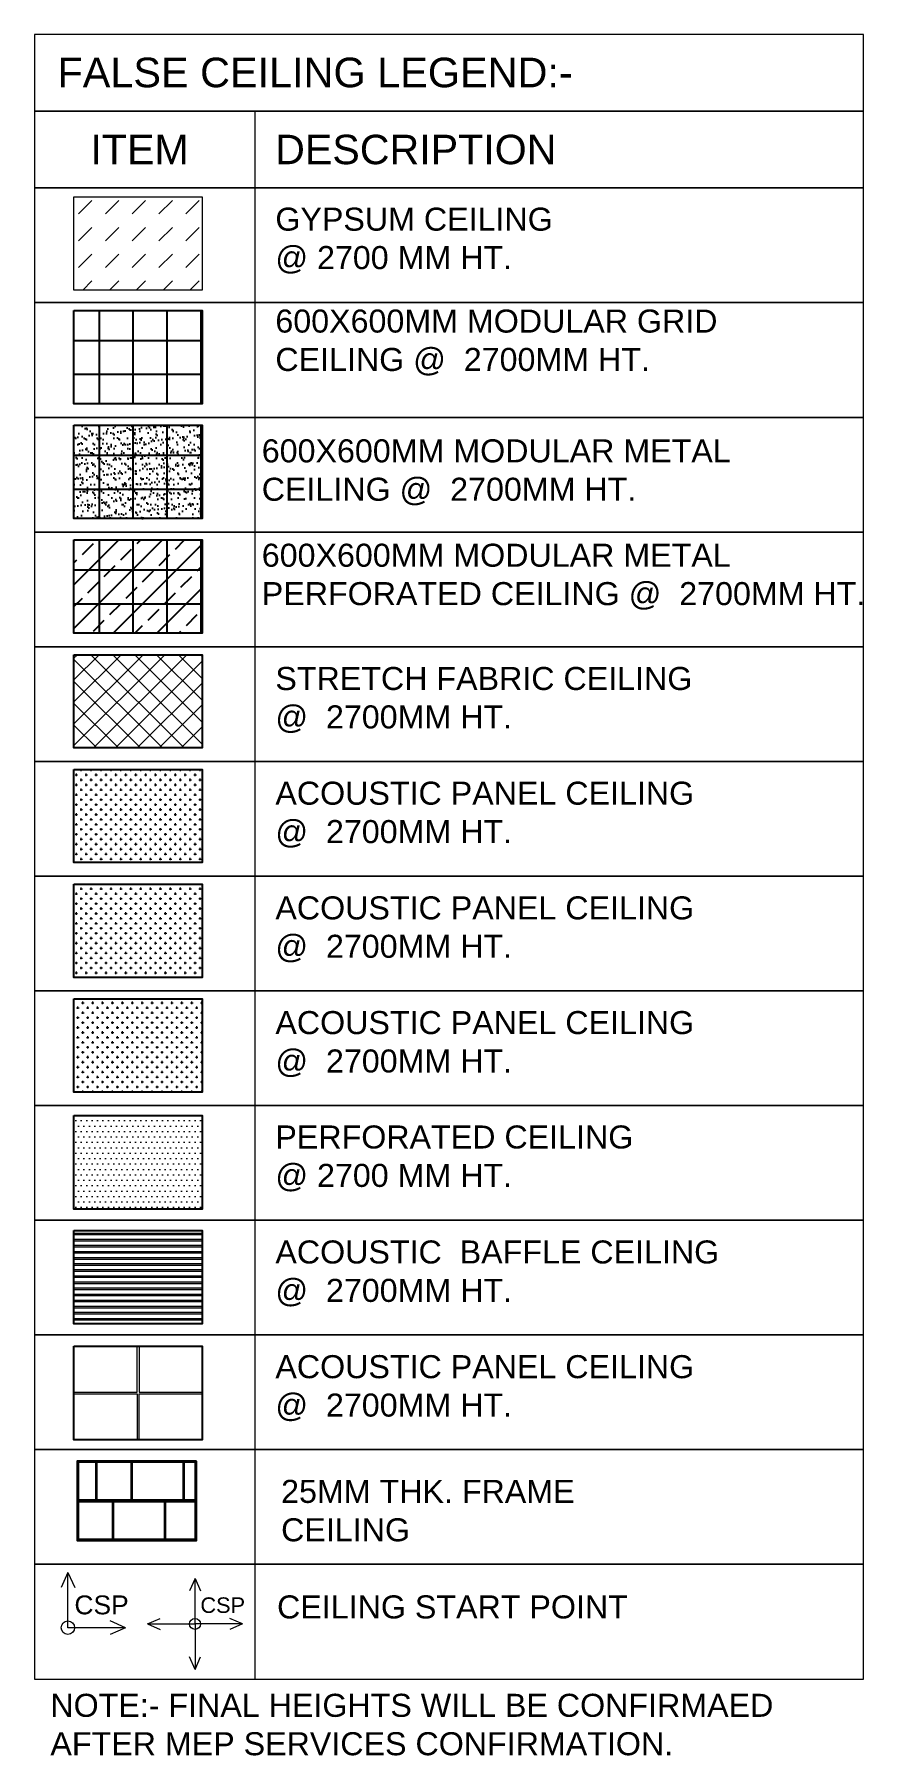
# Model space of a CAD drawing. Header units: millimetres. Extents: x 2335845 to 2509607, y 289014 to 361737.
# Drawn here: x 2453213 to 2470218, y 300793 to 336122 of the extents above; entities that cross this region are included whole.
import ezdxf

# ---------------------------------------------------------------- set-up
doc = ezdxf.new("R2010")
doc.units = ezdxf.units.MM
for name, color, linetype, lineweight in [('IN-ANNO-TLTHIN', 231, 'Continuous', 5), ('IN-CEILING-TEXT', 7, 'Continuous', 5), ('TOA-FC-ACOU.PAN', 250, 'Continuous', 5), ('TOA-FC-CSP', 8, 'Continuous', 20), ('TOA-FC-GYPSUM', 250, 'Continuous', 5), ('TOA-FC-PERFORATED', 250, 'Continuous', 5), ('TOA-FC-PLT', 252, 'Continuous', 5), ('TOA-FC-ST. FAB', 250, 'Continuous', 5)]:
    doc.layers.add(name, color=color, linetype=linetype, lineweight=lineweight)
for name, color, linetype in [('TOA-FC-BAFFLE', 7, 'Continuous'), ('TOA-FC-CELL', 7, 'Continuous'), ('TOA-FC-MODULAR', 7, 'Continuous')]:
    doc.layers.add(name, color=color, linetype=linetype)
doc.styles.add('ARIAL', font='arial.ttf')
pattern_1 = [(0, (252273.47, 68040.88), (101.6, 101.6), [50.8, -152.4]), (90, (252298.87, 68015.48), (-101.6, 101.6), [50.8, -152.4])]

msp = doc.modelspace()

# ---------------------------------------------------------------- texts
at = {"layer": 'IN-CEILING-TEXT', "attachment_point": 1, "style": 'ARIAL'}
for s, insert, char_height, width in [('FALSE CEILING LEGEND:-', (2453684.902, 335644.962), 607.81919, 11830.84251), ('ITEM', (2454361.017, 334062.73), 604.3028, 1746.12778), ('DESCRIPTION', (2458150.5, 334062.73), 604.30276, 1746.12778), ('GYPSUM CEILING \\P@ 2700 MM HT.', (2458154.447, 332566.381), 472.93259, 7951.3649), ('600X600MM MODULAR GRID CEILING @  2700MM HT.', (2458154.447, 330474.844), 472.93259, 9943.92255), ('600X600MM MODULAR METAL CEILING @  2700MM HT. ', (2457875.415, 327811.185), 472.93259, 12252.72936), ('600X600MM MODULAR METAL PERFORATED CEILING @  2700MM HT. ', (2457875.415, 325668.539), 472.93259, 12432.0014), ('STRETCH FABRIC CEILING @  2700MM HT.', (2458154.447, 323138.366), 472.93259, 9223.62425), ('ACOUSTIC PANEL CEILING @  2700MM HT.', (2458154.447, 320784.058), 472.93259, 9343.34649), ('ACOUSTIC PANEL CEILING @  2700MM HT.', (2458154.447, 318429.751), 472.93259, 9227.3945), ('ACOUSTIC PANEL CEILING @  2700MM HT.', (2458154.447, 316075.443), 472.93259, 9227.3945), ('PERFORATED CEILING @ 2700 MM HT.', (2458154.447, 313727.107), 472.93259, 7665.4731), ('ACOUSTIC  BAFFLE CEILING @  2700MM HT.', (2458154.447, 311366.828), 472.93259, 9227.3945), ('ACOUSTIC PANEL CEILING @  2700MM HT.', (2458154.447, 309012.52), 472.93259, 9227.3945), ('25MM THK. FRAME CEILING', (2458272.385, 306452.598), 472.93259, 8306.15031), ('CEILING START POINT', (2458189.528, 304081.286), 472.93259, 6808.84926), ('NOTE:- FINAL HEIGHTS WILL BE CONFIRMAED AFTER MEP SERVICES CONFIRMATION.', (2453539.742, 302061.434), 472.93259, 14867.14715)]:
    msp.add_mtext(s, dxfattribs=dict(at, insert=insert, char_height=char_height, width=width))

# ---------------------------------------------------------------- blocks, each defined once
blk = doc.blocks.new('A$C0DED7190')
at = {"layer": 'TOA-FC-CSP', "color": 10, "linetype": 'Continuous'}
for points in [[(47, 435), (0, 329)], [(47, 435), (0, 329)], [(47, 435), (95, 329)], [(47, 435), (95, 329)], [(450, 47), (47, 47), (47, 435)], [(450, 47), (344, 95)], [(450, 47), (344, 0)]]:
    blk.add_lwpolyline(points, dxfattribs=at)
blk.add_circle((47, 47), 47, dxfattribs=at)
at = {"layer": 'TOA-FC-CSP', "color": 10, "insert": (93, 273, 0), "char_height": 132.4, "width": 240.04, "attachment_point": 1, "style": 'ARIAL'}
blk.add_mtext('CSP', dxfattribs=at)
blk = doc.blocks.new('A$C38A659B7')
at = {"layer": 'TOA-FC-CSP', "color": 10, "linetype": 'Continuous', "elevation": 0}
for points in [[(0.91, 8.35), (0, 6.31)], [(0.91, 8.35), (0, 6.31)], [(0.91, 8.35), (1.82, 6.31)], [(0.91, 8.35), (1.82, 6.31)], [(8.65, 0.91), (0.91, 0.91), (0.91, 8.35)], [(-6.83, 0.91), (-4.79, 1.82)], [(-6.83, 0.91), (-4.79, 0)], [(-6.83, 0.91), (0.91, 0.91), (0.91, -6.54)], [(8.65, 0.91), (6.61, 1.82)], [(8.65, 0.91), (6.61, 0)], [(0.91, -6.54), (0, -4.49)], [(0.91, -6.54), (0, -4.49)], [(0.91, -6.54), (1.82, -4.49)], [(0.91, -6.54), (1.82, -4.49)]]:
    blk.add_lwpolyline(points, dxfattribs=at)
at = {"layer": 'TOA-FC-CSP', "color": 10, "linetype": 'Continuous'}
blk.add_circle((0.91, 0.91, 0), 0.902, dxfattribs=at)
at = {"layer": 'TOA-FC-CSP', "color": 10, "insert": (1.79, 5.25, 0), "char_height": 2.542, "width": 4.6087, "attachment_point": 1, "style": 'ARIAL'}
blk.add_mtext('CSP', dxfattribs=at)

# ---------------------------------------------------------------- hatches: boundary and pattern name
at = {"layer": 'TOA-FC-ACOU.PAN', "true_color": 0x939598}
h = msp.add_hatch(dxfattribs=at)
h.set_pattern_fill('CROSS', color=252, scale=16)
h.set_pattern_definition(pattern_1)
h.paths.add_polyline_path([(2454024.321, 321036.145), (2456655.006, 321036.145), (2456655.006, 319121.891), (2454024.321, 319121.891)])
at = {"layer": 'TOA-FC-ACOU.PAN', "true_color": 0x139b48}
h = msp.add_hatch(dxfattribs=at)
h.set_pattern_fill('CROSS', color=114, scale=16)
h.set_pattern_definition(pattern_1)
h.paths.add_polyline_path([(2454024.321, 318681.838), (2456655.006, 318681.838), (2456655.006, 316767.583), (2454024.321, 316767.583)])
at = {"layer": 'TOA-FC-ACOU.PAN', "true_color": 0xf8991e}
h = msp.add_hatch(dxfattribs=at)
h.set_pattern_fill('CROSS', color=30, scale=16)
h.set_pattern_definition([(0, (2485065.82, 342051.83), (101.6, 101.6), [50.8, -152.4]), (90, (2485091.22, 342026.43), (-101.6, 101.6), [50.8, -152.4])])
h.paths.add_polyline_path([(2454024.321, 316327.53), (2456655.006, 316327.53), (2456655.006, 314413.275), (2454024.321, 314413.275)])
at = {"layer": 'TOA-FC-ACOU.PAN', "true_color": 0x939598}
h = msp.add_hatch(dxfattribs=at)
h.set_pattern_fill('CROSS', color=252, scale=2, angle=-90)
h.set_pattern_definition([(270, (2164023.922, 2576867.705), (12.7, -12.7), [6.35, -19.05]), (360, (2164020.747, 2576864.53), (12.7, 12.7), [6.35, -19.05])])
h.paths.add_polyline_path([(2456655.006, 311360.82), (2456655.006, 311385.82), (2454024.32, 311385.82), (2454024.32, 311360.82)])
h = msp.add_hatch(dxfattribs=at)
h.set_pattern_fill('CROSS', color=252, scale=2, angle=-90)
h.set_pattern_definition([(270, (2164023.945, 2576992.705), (12.7, -12.7), [6.35, -19.05]), (360, (2164020.77, 2576989.53), (12.7, 12.7), [6.35, -19.05])])
h.paths.add_polyline_path([(2456655.028, 311485.82), (2456655.028, 311510.82), (2454024.343, 311510.82), (2454024.343, 311485.82)])
h = msp.add_hatch(dxfattribs=at)
h.set_pattern_fill('CROSS', color=252, scale=2, angle=-90)
h.set_pattern_definition([(270, (2164023.945, 2576742.705), (12.7, -12.7), [6.35, -19.05]), (360, (2164020.77, 2576739.53), (12.7, 12.7), [6.35, -19.05])])
h.paths.add_polyline_path([(2456655.028, 311235.82), (2456655.028, 311260.82), (2454024.343, 311260.82), (2454024.343, 311235.82)])
h = msp.add_hatch(dxfattribs=at)
h.set_pattern_fill('CROSS', color=252, scale=2, angle=-90)
h.set_pattern_definition([(270, (2164023.922, 2576617.705), (12.7, -12.7), [6.35, -19.05]), (360, (2164020.747, 2576614.53), (12.7, 12.7), [6.35, -19.05])])
h.paths.add_polyline_path([(2456655.006, 311110.82), (2456655.006, 311135.82), (2454024.32, 311135.82), (2454024.32, 311110.82)])
h = msp.add_hatch(dxfattribs=at)
h.set_pattern_fill('CROSS', color=252, scale=2, angle=-90)
h.set_pattern_definition([(270, (2164023.923, 2576492.705), (12.7, -12.7), [6.35, -19.05]), (360, (2164020.748, 2576489.53), (12.7, 12.7), [6.35, -19.05])])
h.paths.add_polyline_path([(2456655.006, 310985.82), (2456655.006, 311010.82), (2454024.321, 311010.82), (2454024.321, 310985.82)])
h = msp.add_hatch(dxfattribs=at)
h.set_pattern_fill('CROSS', color=252, scale=2, angle=-90)
h.set_pattern_definition([(270, (2164023.922, 2576367.705), (12.7, -12.7), [6.35, -19.05]), (360, (2164020.747, 2576364.53), (12.7, 12.7), [6.35, -19.05])])
h.paths.add_polyline_path([(2456655.006, 310860.82), (2456655.006, 310885.82), (2454024.32, 310885.82), (2454024.32, 310860.82)])
h = msp.add_hatch(dxfattribs=at)
h.set_pattern_fill('CROSS', color=252, scale=2, angle=-90)
h.set_pattern_definition([(270, (2164023.922, 2576117.705), (12.7, -12.7), [6.35, -19.05]), (360, (2164020.747, 2576114.53), (12.7, 12.7), [6.35, -19.05])])
h.paths.add_polyline_path([(2456655.006, 310610.82), (2456655.006, 310635.82), (2454024.32, 310635.82), (2454024.32, 310610.82)])
h = msp.add_hatch(dxfattribs=at)
h.set_pattern_fill('CROSS', color=252, scale=2, angle=-90)
h.set_pattern_definition([(270, (2164023.923, 2576242.705), (12.7, -12.7), [6.35, -19.05]), (360, (2164020.748, 2576239.53), (12.7, 12.7), [6.35, -19.05])])
h.paths.add_polyline_path([(2456655.006, 310735.82), (2456655.006, 310760.82), (2454024.321, 310760.82), (2454024.321, 310735.82)])
h = msp.add_hatch(dxfattribs=at)
h.set_pattern_fill('CROSS', color=252, scale=2, angle=-90)
h.set_pattern_definition([(270, (2164023.922, 2575867.705), (12.7, -12.7), [6.35, -19.05]), (360, (2164020.747, 2575864.53), (12.7, 12.7), [6.35, -19.05])])
h.paths.add_polyline_path([(2456655.006, 310360.82), (2456655.006, 310385.82), (2454024.32, 310385.82), (2454024.32, 310360.82)])
h = msp.add_hatch(dxfattribs=at)
h.set_pattern_fill('CROSS', color=252, scale=2, angle=-90)
h.set_pattern_definition([(270, (2164023.923, 2575992.705), (12.7, -12.7), [6.35, -19.05]), (360, (2164020.748, 2575989.53), (12.7, 12.7), [6.35, -19.05])])
h.paths.add_polyline_path([(2456655.006, 310485.82), (2456655.006, 310510.82), (2454024.321, 310510.82), (2454024.321, 310485.82)])
h = msp.add_hatch(dxfattribs=at)
h.set_pattern_fill('CROSS', color=252, scale=2, angle=-90)
h.set_pattern_definition([(270, (2164023.923, 2575742.705), (12.7, -12.7), [6.35, -19.05]), (360, (2164020.748, 2575739.53), (12.7, 12.7), [6.35, -19.05])])
h.paths.add_polyline_path([(2456655.006, 310235.82), (2456655.006, 310260.82), (2454024.321, 310260.82), (2454024.321, 310235.82)])
h = msp.add_hatch(dxfattribs=at)
h.set_pattern_fill('CROSS', color=252, scale=2, angle=-90)
h.set_pattern_definition([(270, (2164023.922, 2575617.705), (12.7, -12.7), [6.35, -19.05]), (360, (2164020.747, 2575614.53), (12.7, 12.7), [6.35, -19.05])])
h.paths.add_polyline_path([(2456655.006, 310110.82), (2456655.006, 310135.82), (2454024.32, 310135.82), (2454024.32, 310110.82)])
h = msp.add_hatch(dxfattribs=at)
h.set_pattern_fill('CROSS', color=252, scale=2, angle=-90)
h.set_pattern_definition([(270, (2164023.922, 2575367.705), (12.7, -12.7), [6.35, -19.05]), (360, (2164020.747, 2575364.53), (12.7, 12.7), [6.35, -19.05])])
h.paths.add_polyline_path([(2456655.006, 309860.82), (2456655.006, 309885.82), (2454024.32, 309885.82), (2454024.32, 309860.82)])
h = msp.add_hatch(dxfattribs=at)
h.set_pattern_fill('CROSS', color=252, scale=2, angle=-90)
h.set_pattern_definition([(270, (2164023.923, 2575492.705), (12.7, -12.7), [6.35, -19.05]), (360, (2164020.748, 2575489.53), (12.7, 12.7), [6.35, -19.05])])
h.paths.add_polyline_path([(2456655.006, 309985.82), (2456655.006, 310010.82), (2454024.321, 310010.82), (2454024.321, 309985.82)])
h = msp.add_hatch(dxfattribs=at)
h.set_pattern_fill('CROSS', color=252, scale=2, angle=-90)
h.set_pattern_definition([(270, (2164023.923, 2575242.705), (12.7, -12.7), [6.35, -19.05]), (360, (2164020.748, 2575239.53), (12.7, 12.7), [6.35, -19.05])])
h.paths.add_polyline_path([(2456655.006, 309735.82), (2456655.006, 309760.82), (2454024.321, 309760.82), (2454024.321, 309735.82)])
at = {"layer": 'TOA-FC-GYPSUM'}
h = msp.add_hatch(dxfattribs=at)
h.set_pattern_fill('DASH', color=252, scale=122.509938, angle=45)
h.set_pattern_definition([(45, (2161471.6, 286779.66), (0, 550.0853), [388.9691, -388.9691])])
h.paths.add_polyline_path([(2454024.321, 332786.264), (2456655.006, 332786.264), (2456655.006, 330872.009), (2454024.321, 330872.009)])
at = {"layer": 'TOA-FC-MODULAR'}
h = msp.add_hatch(dxfattribs=at)
h.set_pattern_fill('_USER', color=8, scale=694.608165, double=1, pattern_type=0)
h.set_pattern_definition([(0, (2223935.55, 249265.2), (0, 694.6082), []), (90, (2223935.55, 249265.2), (-694.6082, 4e-14), [])])
h.paths.add_polyline_path([(2454024.321, 330453.376), (2456655.006, 330453.376), (2456655.006, 328539.121), (2454024.321, 328539.121)])
h = msp.add_hatch(dxfattribs=at)
h.set_pattern_fill('_USER', color=8, scale=694.608165, double=1, pattern_type=0)
h.set_pattern_definition([(0, (2223935.55, 246910.9), (0, 694.6082), []), (90, (2223935.55, 246910.9), (-694.6082, 4e-14), [])])
h.paths.add_polyline_path([(2454024.321, 328099.068), (2456655.006, 328099.068), (2456655.006, 326184.813), (2454024.321, 326184.813)])
h = msp.add_hatch(dxfattribs=at)
h.set_pattern_fill('AR-SAND', color=253, scale=4.3)
h.set_pattern_definition([(37.5, (2485065.82, 342396.95), (-6.8801, 210.4477), [0, -166.0144, 0, -185.674, 0, -177.4825]), (7.5, (2485065.82, 342396.95), (193.295, 308.2348), [0, -89.5604, 0, -149.6314, 0, -57.3405]), (327.5, (2484931.48, 342396.95), (340.1267, 0.618), [0, -54.61, 0, -196.596, 0, -256.667]), (317.5, (2484931.48, 342396.95), (328.3293, 95.8596), [0, -27.305, 0, -128.8796, 0, -147.447])])
h.paths.add_polyline_path([(2454024.321, 328099.068), (2456655.006, 328099.068), (2456655.006, 326184.813), (2454024.321, 326184.813)])
h = msp.add_hatch(dxfattribs=at)
h.set_pattern_fill('_USER', color=8, scale=694.608165, double=1, pattern_type=0)
h.set_pattern_definition([(0, (2223935.55, 244556.6), (0, 694.6082), []), (90, (2223935.55, 244556.6), (-694.6082, 4e-14), [])])
h.paths.add_polyline_path([(2454024.321, 325744.76), (2456655.006, 325744.76), (2456655.006, 323830.506), (2454024.321, 323830.506)])
h = msp.add_hatch(dxfattribs=at)
h.set_pattern_fill('BRASS', color=253, scale=100, angle=45)
h.set_pattern_definition([(45, (2485065.8, 342396.95), (-449.013, 449.013), []), (45, (2484841.3, 342621.46), (-449.013, 449.013), [317.5, -158.75])])
h.paths.add_polyline_path([(2454024.321, 325744.76), (2456655.006, 325744.76), (2456655.006, 323830.506), (2454024.321, 323830.506)])
at = {"layer": 'TOA-FC-PERFORATED', "true_color": 0x939598}
h = msp.add_hatch(dxfattribs=at)
h.set_pattern_fill('DOTS', color=252, scale=70)
h.set_pattern_definition([(0, (2485065.82, 342051.83), (55.5625, 111.125), [0, -111.125])])
h.paths.add_polyline_path([(2454024.321, 313928.575), (2456655.006, 313928.575), (2456655.006, 312007.105), (2454024.321, 312007.105)])
at = {"layer": 'TOA-FC-ST. FAB', "true_color": 0x939598}
h = msp.add_hatch(dxfattribs=at)
h.set_pattern_fill('ANSI37', color=252, scale=100)
h.set_pattern_definition([(45, (252273.47, 68040.88), (-224.506403, 224.506403), []), (135, (252273.47, 68040.88), (-224.506403, -224.506403), [])])
h.paths.add_polyline_path([(2454024.321, 323390.453), (2456655.006, 323390.453), (2456655.006, 321476.198), (2454024.321, 321476.198)])

# ---------------------------------------------------------------- linework, layer by layer
at = {"color": 251, "true_color": 0x636466, "elevation": 0}
for points in [[(2456539.94, 306834.559), (2454087.105, 306834.559), (2454087.105, 305211.198), (2456539.94, 305211.198)], [(2456518.629, 306813.247), (2454108.417, 306813.247), (2454108.417, 305232.509), (2456518.629, 305232.509)], [(2454492.028, 306812.643), (2454470.716, 306812.643), (2454470.716, 306033.249), (2454492.028, 306033.249)], [(2455216.625, 306812.643), (2455195.313, 306812.643), (2455195.313, 306033.249), (2455216.625, 306033.249)], [(2456282.21, 306812.643), (2456260.898, 306812.643), (2456260.898, 306033.249), (2456282.21, 306033.249)], [(2454108.417, 306011.938), (2456518.629, 306011.938), (2456518.629, 306033.249), (2454108.417, 306033.249)], [(2454833.015, 306011.938), (2454811.703, 306011.938), (2454811.703, 305232.509), (2454833.015, 305232.509)], [(2455898.599, 306011.938), (2455877.288, 306011.938), (2455877.288, 305232.509), (2455898.599, 305232.509)]]:
    msp.add_lwpolyline(points, close=True, dxfattribs=at)
at = {"layer": 'IN-ANNO-TLTHIN', "color": 9}
msp.add_line((2457731.418, 334546.394), (2457731.418, 302364.772), dxfattribs=at)
at = {"layer": 'IN-CEILING-TEXT', "elevation": 0}
for points in [[(2453213.175, 334546.394), (2470218.149, 334546.394), (2470218.149, 336122.017), (2453213.175, 336122.017)], [(2453213.175, 332970.771), (2470218.149, 332970.771), (2470218.149, 334546.394), (2453213.175, 334546.394)], [(2453213.175, 330616.464), (2470218.149, 330616.464), (2470218.149, 332970.771), (2453213.175, 332970.771)], [(2453213.175, 328262.156), (2470218.149, 328262.156), (2470218.149, 330616.464), (2453213.175, 330616.464)], [(2453213.175, 325907.848), (2470218.149, 325907.848), (2470218.149, 328262.156), (2453213.175, 328262.156)], [(2453213.175, 323553.541), (2470218.149, 323553.541), (2470218.149, 325907.848), (2453213.175, 325907.848)], [(2453213.175, 321199.233), (2470218.149, 321199.233), (2470218.149, 323553.541), (2453213.175, 323553.541)], [(2453213.175, 318844.926), (2470218.149, 318844.926), (2470218.149, 321199.233), (2453213.175, 321199.233)], [(2453213.175, 316490.618), (2470218.149, 316490.618), (2470218.149, 318844.926), (2453213.175, 318844.926)], [(2453213.175, 314136.31), (2470218.149, 314136.31), (2470218.149, 316490.618), (2453213.175, 316490.618)], [(2453213.175, 311782.003), (2470218.149, 311782.003), (2470218.149, 314136.31), (2453213.175, 314136.31)], [(2453213.175, 309427.695), (2470218.149, 309427.695), (2470218.149, 311782.003), (2453213.175, 311782.003)], [(2453213.175, 307073.388), (2470218.149, 307073.388), (2470218.149, 309427.695), (2453213.175, 309427.695)], [(2453213.175, 304719.08), (2470218.149, 304719.08), (2470218.149, 307073.388), (2453213.175, 307073.388)], [(2453213.175, 302364.772), (2470218.149, 302364.772), (2470218.149, 304719.08), (2453213.175, 304719.08)]]:
    msp.add_lwpolyline(points, close=True, dxfattribs=at)
at = {"layer": 'TOA-FC-ACOU.PAN', "color": 251, "true_color": 0x636466, "elevation": 0}
for points in [[(2456655.006, 311360.82), (2456655.006, 311385.82), (2454024.32, 311385.82), (2454024.32, 311360.82)], [(2456655.028, 311485.82), (2456655.028, 311510.82), (2454024.343, 311510.82), (2454024.343, 311485.82)], [(2456655.028, 311235.82), (2456655.028, 311260.82), (2454024.343, 311260.82), (2454024.343, 311235.82)], [(2456655.006, 311110.82), (2456655.006, 311135.82), (2454024.32, 311135.82), (2454024.32, 311110.82)], [(2456655.006, 310985.82), (2456655.006, 311010.82), (2454024.321, 311010.82), (2454024.321, 310985.82)], [(2456655.006, 310860.82), (2456655.006, 310885.82), (2454024.32, 310885.82), (2454024.32, 310860.82)], [(2456655.006, 310610.82), (2456655.006, 310635.82), (2454024.32, 310635.82), (2454024.32, 310610.82)], [(2456655.006, 310735.82), (2456655.006, 310760.82), (2454024.321, 310760.82), (2454024.321, 310735.82)], [(2456655.006, 310360.82), (2456655.006, 310385.82), (2454024.32, 310385.82), (2454024.32, 310360.82)], [(2456655.006, 310485.82), (2456655.006, 310510.82), (2454024.321, 310510.82), (2454024.321, 310485.82)], [(2456655.006, 310235.82), (2456655.006, 310260.82), (2454024.321, 310260.82), (2454024.321, 310235.82)], [(2456655.006, 310110.82), (2456655.006, 310135.82), (2454024.32, 310135.82), (2454024.32, 310110.82)], [(2456655.006, 309860.82), (2456655.006, 309885.82), (2454024.32, 309885.82), (2454024.32, 309860.82)], [(2456655.006, 309985.82), (2456655.006, 310010.82), (2454024.321, 310010.82), (2454024.321, 309985.82)], [(2456655.006, 309735.82), (2456655.006, 309760.82), (2454024.321, 309760.82), (2454024.321, 309735.82)]]:
    msp.add_lwpolyline(points, close=True, dxfattribs=at)
at = {"layer": 'TOA-FC-ACOU.PAN', "color": 252, "true_color": 0x939598, "elevation": 0}
for points in [[(2455321.571, 309195.498), (2454024.321, 309195.498), (2454024.321, 308254.255), (2455321.571, 308254.255)], [(2455359.571, 308254.255), (2456655.006, 308254.255), (2456655.006, 309195.498), (2455359.571, 309195.498)], [(2455321.571, 307275.013), (2454024.321, 307275.013), (2454024.321, 308216.255), (2455321.571, 308216.255)], [(2455359.571, 308216.255), (2456655.006, 308216.255), (2456655.006, 307275.013), (2455359.571, 307275.013)]]:
    msp.add_lwpolyline(points, close=True, dxfattribs=at)
at = {"layer": 'TOA-FC-BAFFLE', "color": 251, "true_color": 0x636466, "elevation": 0}
for points in [[(2454024.321, 313928.575), (2456655.006, 313928.575), (2456655.006, 312007.105), (2454024.321, 312007.105)], [(2454024.321, 311574.267), (2456655.006, 311574.267), (2456655.006, 309652.797), (2454024.321, 309652.797)]]:
    msp.add_lwpolyline(points, close=True, dxfattribs=at)
at = {"layer": 'TOA-FC-CELL', "color": 251, "true_color": 0x636466, "elevation": 0}
msp.add_lwpolyline([(2454024.321, 309195.498), (2456655.006, 309195.498), (2456655.006, 307274.027), (2454024.321, 307274.027)], close=True, dxfattribs=at)
at = {"layer": 'TOA-FC-GYPSUM', "color": 251, "true_color": 0x636466, "elevation": 0}
msp.add_lwpolyline([(2454024.321, 332786.264), (2456655.006, 332786.264), (2456655.006, 330872.009), (2454024.321, 330872.009)], close=True, dxfattribs=at)
at = {"layer": 'TOA-FC-MODULAR', "color": 251, "true_color": 0x636466, "elevation": 0}
for points in [[(2454024.321, 330453.376), (2456655.006, 330453.376), (2456655.006, 328539.121), (2454024.321, 328539.121)], [(2454024.321, 328099.068), (2456655.006, 328099.068), (2456655.006, 326184.813), (2454024.321, 326184.813)], [(2454024.321, 325744.76), (2456655.006, 325744.76), (2456655.006, 323830.506), (2454024.321, 323830.506)], [(2454024.321, 323390.453), (2456655.006, 323390.453), (2456655.006, 321476.198), (2454024.321, 321476.198)], [(2454024.321, 321036.145), (2456655.006, 321036.145), (2456655.006, 319121.891), (2454024.321, 319121.891)], [(2454024.321, 318681.838), (2456655.006, 318681.838), (2456655.006, 316767.583), (2454024.321, 316767.583)], [(2454024.321, 316327.53), (2456655.006, 316327.53), (2456655.006, 314413.275), (2454024.321, 314413.275)]]:
    msp.add_lwpolyline(points, close=True, dxfattribs=at)

# ---------------------------------------------------------------- block references
at = {"layer": 'TOA-FC-CSP', "color": 4, "xscale": 125.5364297048704, "yscale": 125.5364297048704, "zscale": 125.5364297048704}
msp.add_blockref('A$C38A659B7', (2456391.998, 303381.667, -0.117), dxfattribs=at)
at = {"layer": 'TOA-FC-PLT', "xscale": 2.925817298203739, "yscale": 2.925817298203739, "zscale": 2.925817298203739}
msp.add_blockref('A$C0DED7190', (2453761.253, 303281.371), dxfattribs=at)

msp.set_redraw_order([(e.dxf.handle, doc.entitydb.next_handle()) for e in msp.query("TEXT MTEXT ATTDEF DIMENSION ARC_DIMENSION")])  # texts and dimensions are drawn at this point

doc.saveas('drawing.dxf')
